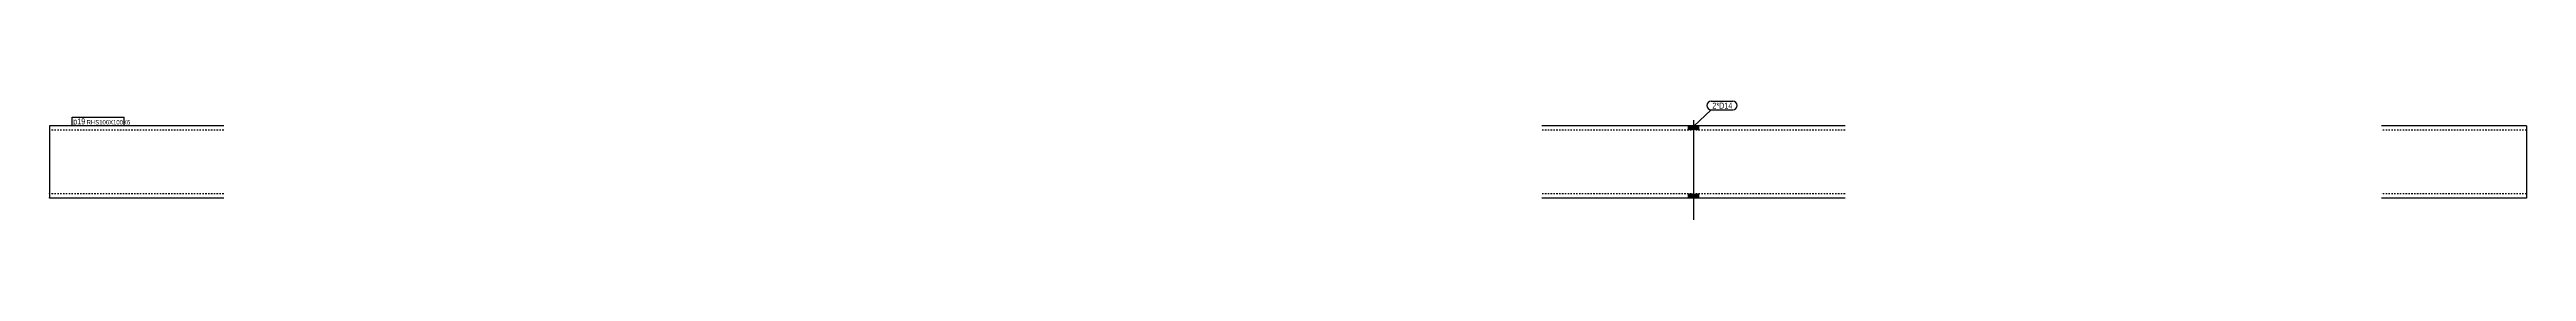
# Model space of a CAD drawing. Header units: millimetres. Extents: x 5 to 12749, y -5 to 186.
# Drawn here: x 9336 to 12749, y -5 to 159 of the extents above; entities that cross this region are included whole.
import ezdxf

# ---------------------------------------------------------------- set-up
doc = ezdxf.new("R2010")
doc.units = ezdxf.units.MM
doc.linetypes.add('DXK_LINE_DOT2', pattern=[3.9198, 1.9599, -1.9599])
doc.layers.add('STÅL', color=7, linetype='Continuous')
doc.layers.add('TEKST', color=7, linetype='Continuous')
doc.styles.add('Arial Narrow', font='ARIALN.TTF', dxfattribs={"height": 0.2})

msp = doc.modelspace()

# ---------------------------------------------------------------- hatches: boundary and pattern name
at = {"layer": 'STÅL', "linetype": 'Continuous'}
for points in [[(11608.3, 125), (11594.3, 125), (11594.3, 119), (11608.3, 119)], [(11608.3, 125), (11594.3, 125), (11594.3, 119), (11608.3, 119)], [(11608.3, 31), (11594.3, 31), (11594.3, 25), (11608.3, 25)], [(11608.3, 31), (11594.3, 31), (11594.3, 25), (11608.3, 25)]]:
    msp.add_hatch(color=3, dxfattribs=at).paths.add_polyline_path(points)

# ---------------------------------------------------------------- linework, layer by layer
at = {"layer": 'STÅL', "color": 2, "linetype": 'Continuous'}
for p, q in [((9576.3, 125), (9336.3, 125)), ((9336.3, 125), (9336.3, 25.9)), ((11810.3, 125), (11392.3, 125)), ((12749.3, 125), (12549.3, 125)), ((12749.3, 125), (12749.3, 25)), ((9336.3, 25), (9336.3, 25.9)), ((9576.3, 25), (9336.3, 25)), ((11810.3, 25), (11392.3, 25)), ((12749.3, 25), (12549.3, 25))]:
    msp.add_line(p, q, dxfattribs=at)
at = {"layer": 'STÅL', "color": 7, "linetype": 'DXK_LINE_DOT2'}
for p, q in [((9576.3, 119), (9336.3, 119)), ((11810.3, 119), (11392.3, 119)), ((12749.3, 119), (12549.3, 119)), ((9336.3, 31), (9336.3, 31.5)), ((9576.3, 31), (9336.3, 31)), ((11810.3, 31), (11392.3, 31)), ((12749.3, 31), (12549.3, 31)), ((12749.3, 31), (12749.3, 31.5))]:
    msp.add_line(p, q, dxfattribs=at)
at = {"layer": 'STÅL', "color": 3, "linetype": 'Continuous'}
for p, q in [((11594.3, 125), (11594.3, 119)), ((11594.3, 125), (11594.3, 119)), ((11601.3, 132.5), (11601.3, -5)), ((11601.3, 132.5), (11601.3, -5)), ((11608.3, 125), (11608.3, 119)), ((11608.3, 125), (11608.3, 119)), ((11594.3, 31), (11594.3, 25)), ((11594.3, 31), (11594.3, 25)), ((11608.3, 31), (11608.3, 25)), ((11608.3, 31), (11608.3, 25))]:
    msp.add_line(p, q, dxfattribs=at)

# ---------------------------------------------------------------- wipeouts: each hides what was drawn before it
at = {"color": 0}
msp.add_wipeout([(11654.1, 148.6), (11654.1, 157.4), (11627.4, 157.4), (11627.4, 148.6)], dxfattribs=at).dxf.layer = 'TEKST'

# ---------------------------------------------------------------- next in the draw order: wipeouts: each hides what was drawn before it
for points in [[(11654.1, 148.6), (11654.1, 157.4), (11627.4, 157.4), (11627.4, 148.6)], [(9384.7, 126.8), (9384.7, 135.5), (9368.8, 135.5), (9368.8, 126.8)]]:
    msp.add_wipeout(points, dxfattribs=at).dxf.layer = 'TEKST'

# ---------------------------------------------------------------- next in the draw order: linework, layer by layer
at = {"layer": 'TEKST', "color": 7, "linetype": 'Continuous'}
for p, q in [((11601.9, 124.4), (11625.9, 147.1)), ((11625.9, 158.9), (11655.6, 158.9)), ((11625.9, 147.1), (11655.6, 147.1))]:
    msp.add_line(p, q, dxfattribs=at)
for centre, radius, start, end in [((11625.9, 153), 5.88, 90, 270), ((11655.6, 153), 5.87, 270, 90)]:
    msp.add_arc(centre, radius, start, end, dxfattribs=at)

# ---------------------------------------------------------------- next in the draw order: texts
at = {"layer": 'TEKST', "color": 3, "style": 'Arial Narrow'}
msp.add_text('2*D14', height=8.35, dxfattribs=at).set_placement((11627.4, 148.6))

# ---------------------------------------------------------------- next in the draw order: wipeouts: each hides what was drawn before it
at = {"color": 0}
msp.add_wipeout([(9384.7, 126.8), (9384.7, 135.5), (9368.8, 135.5), (9368.8, 126.8)], dxfattribs=at).dxf.layer = 'TEKST'

# ---------------------------------------------------------------- next in the draw order: linework, layer by layer
at = {"layer": 'TEKST', "color": 7, "linetype": 'Continuous'}
msp.add_line((9367.3, 125.3), (9367.3, 137), dxfattribs=at)

# ---------------------------------------------------------------- next in the draw order: wipeouts: each hides what was drawn before it
at = {"color": 0}
msp.add_wipeout([(9437.6, 126.8), (9437.6, 133), (9387.4, 133), (9387.4, 126.8)], dxfattribs=at).dxf.layer = 'TEKST'

# ---------------------------------------------------------------- next in the draw order: wipeouts: each hides what was drawn before it
msp.add_wipeout([(9437.6, 126.8), (9437.6, 133), (9387.4, 133), (9387.4, 126.8)], dxfattribs=at).dxf.layer = 'TEKST'

# ---------------------------------------------------------------- next in the draw order: linework, layer by layer
at = {"layer": 'TEKST', "color": 7, "linetype": 'Continuous'}
for p, q in [((9367.3, 137), (9439.1, 137)), ((9439.1, 125.3), (9439.1, 137)), ((9367.3, 125.3), (9439.1, 125.3))]:
    msp.add_line(p, q, dxfattribs=at)

# ---------------------------------------------------------------- next in the draw order: texts
at = {"layer": 'TEKST', "color": 3, "style": 'Arial Narrow'}
for s, height, p in [('p19', 8.35, (9368.8, 126.8)), ('RHS100X100X6', 5.965, (9387.4, 126.8))]:
    msp.add_text(s, height=height, dxfattribs=at).set_placement(p)

doc.saveas('drawing.dxf')
